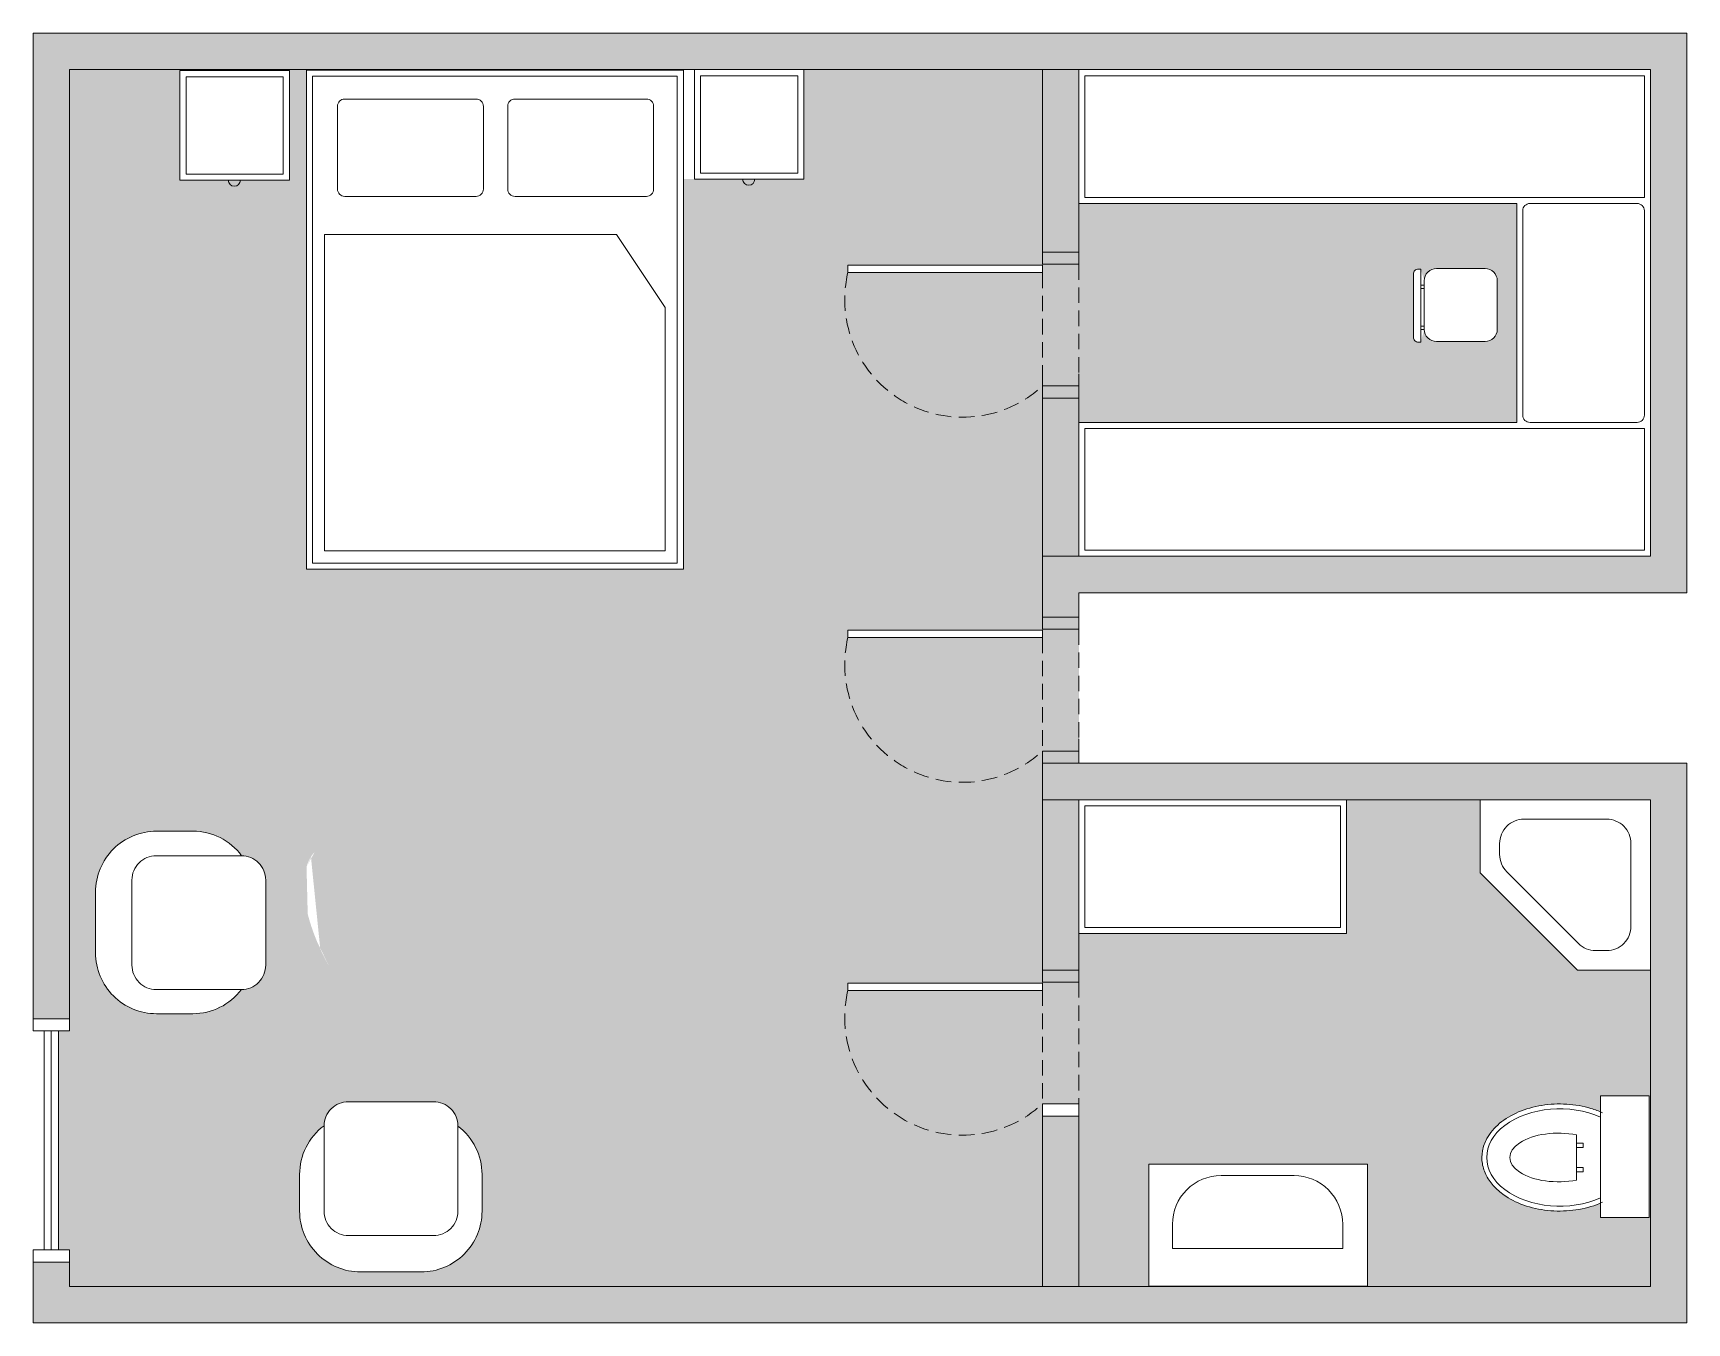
# Model space of a CAD drawing. Header units: centimetres. Extents: x -1214 to 5930, y 2765 to 5950.
# Drawn here: x 2437 to 3117, y 3192 to 3722 of the extents above; entities that cross this region are included whole.
import ezdxf

# ---------------------------------------------------------------- set-up
doc = ezdxf.new("R2010")
doc.units = ezdxf.units.CM
doc.linetypes.add('HIDDEN', pattern=[9.525, 6.35, -3.175])
for name, color, linetype, lineweight in [('duvar', 251, 'Continuous', 20), ('kapı', 1, 'Continuous', 15), ('pencere', 3, 'Continuous', 20), ('tefriş', 4, 'Continuous', 9)]:
    doc.layers.add(name, color=color, linetype=linetype, lineweight=lineweight)
doc.layers.add('zemin', color=8, linetype='Continuous')

# ---------------------------------------------------------------- blocks, each defined once
blk = doc.blocks.new('KP_001_Y')
at = {"layer": 'kapı'}
for points in [[(-15, 0), (0, 0), (0, -5), (-15, -5)], [(-15, 0), (0, 0), (0, -5), (-15, -5)], [(-15, -60), (0, -60), (0, -55), (-15, -55)], [(-15, -60), (0, -60), (0, -55), (-15, -55)]]:
    blk.add_lwpolyline(points, close=True, dxfattribs=at)
blk.add_lwpolyline([(-15, -5.4), (-95, -5.4), (-95, -8.4), (-15, -8.4), (-15, -5.4)], dxfattribs=at)
blk.add_lwpolyline([(-15, -5.4), (-95, -5.4), (-95, -8.4), (-15, -8.4), (-15, -5.4)], dxfattribs=at)
at = {"layer": 'kapı', "linetype": 'HIDDEN'}
for points in [[(0, -5), (0, -55)], [(0, -5), (0, -55)], [(-15, -8.4), (-15, -55)], [(-15, -8.4), (-15, -55)]]:
    blk.add_lwpolyline(points, dxfattribs=at)
blk.add_arc((-47.86, -19.44), 48.42, 166.81869, 312.74188, dxfattribs=at)
blk.add_arc((-47.86, -19.44), 48.42, 166.81869, 312.74188, dxfattribs=at)
blk = doc.blocks.new('YT_001_Y')
at = {"layer": 'tefriş'}
for points in [[(-2.5, 2.5), (152.5, 2.5), (152.5, -202.5), (-2.5, -202.5)], [(0, 0), (150, 0), (150, -200), (0, -200)], [(0, -200), (150, -200), (150, 0), (0, 0)], [(5, -65), (125, -65), (145, -95), (145, -195), (5, -195)]]:
    blk.add_lwpolyline(points, close=True, dxfattribs=at)
for points in [[(13.27, -9.34), (67.27, -9.34, -0.414214), (70.27, -12.34), (70.27, -46.34, -0.414214), (67.27, -49.34), (13.27, -49.34, -0.414214), (10.27, -46.34), (10.27, -12.34, -0.414214)], [(83.27, -9.34), (137.27, -9.34, -0.414214), (140.27, -12.34), (140.27, -46.34, -0.414214), (137.27, -49.34), (83.27, -49.34, -0.414214), (80.27, -46.34), (80.27, -12.34, -0.414214)]]:
    blk.add_lwpolyline(points, format="xyb", close=True, dxfattribs=at)
blk = doc.blocks.new('KOM_001_Y')
at = {"layer": 'tefriş'}
for points in [[(0, 0), (45, 0), (45, -45), (0, -45)], [(2.5, -2.5), (42.5, -2.5), (42.5, -42.5), (2.5, -42.5)]]:
    blk.add_lwpolyline(points, close=True, dxfattribs=at)
blk.add_arc((22.35, -45), 2.5, 180, 0, dxfattribs=at)
blk = doc.blocks.new('CHR_001_Y')
at = {"layer": 'tefriş'}
for points in [[(3, 2), (2, 2, 0.414214), (0, 0), (0, -26, 0.414214), (2, -28), (3, -28)], [(9.46, 2.25), (29.46, 2.25, -0.414214), (34.46, -2.75), (34.46, -22.75, -0.414214), (29.46, -27.75), (9.46, -27.75, -0.414214), (4.46, -22.75), (4.46, -2.75, -0.414214)]]:
    blk.add_lwpolyline(points, format="xyb", close=True, dxfattribs=at)
for points in [[(3, -4.65), (4.46, -4.65)], [(4.46, -5.98), (3, -5.98)], [(3, -21.42), (4.46, -21.42)], [(4.46, -22.75), (3, -22.75)]]:
    blk.add_lwpolyline(points, dxfattribs=at)
blk = doc.blocks.new('KLZ_001_Y')
at = {"layer": 'tefriş'}
blk.add_lwpolyline([(0, -50), (-20, -50), (-20, 0), (0, 0)], close=True, dxfattribs=at)
for points in [[(-29.83, -34.56), (-29.83, -16.01)], [(-29.83, -19.4), (-27.1, -19.4), (-27.1, -21.19), (-29.83, -21.19)], [(-29.83, -19.4), (-27.1, -19.4), (-27.1, -21.19), (-29.83, -21.19)], [(-29.83, -29.4), (-27.1, -29.4), (-27.1, -31.19), (-29.83, -31.19)]]:
    blk.add_lwpolyline(points, dxfattribs=at)
for centre, major_axis, ratio, start_param, end_param in [((-36.78, -25.3), (-30, 0), 0.666667, 4.118763, 8.447608), ((-37.31, -25.29), (-20, 0), 0.5, 4.329021, 8.237349)]:
    blk.add_ellipse(centre, major_axis=major_axis, ratio=ratio, start_param=start_param, end_param=end_param, dxfattribs=at)
blk.add_open_spline([(-19.18, -6.9), (-20.7, -6.22), (-22.3, -5.62), (-27.12, -4.19), (-30.49, -3.6), (-37.34, -3.18), (-40.81, -3.35), (-47.5, -4.43), (-50.72, -5.34), (-56.59, -7.82), (-59.24, -9.4), (-63.69, -13.1), (-65.5, -15.23), (-67.62, -19.15), (-68.23, -20.84), (-68.85, -24.3), (-68.86, -26.06), (-68.3, -29.52), (-67.72, -31.22), (-66.03, -34.44), (-64.92, -35.96), (-62.25, -38.77), (-60.7, -40.06), (-56.43, -42.87), (-53.53, -44.23), (-47.25, -46.24), (-43.88, -46.89), (-37.01, -47.43), (-33.51, -47.32), (-26.74, -46.34), (-23.47, -45.47), (-20.04, -44.08), (-19.61, -43.9), (-19.18, -43.7)], degree=3, knots=[4.118763, 4.118763, 4.118763, 4.118763, 4.291947, 4.291947, 4.620793, 4.620793, 4.949639, 4.949639, 5.278485, 5.278485, 5.607332, 5.607332, 5.936178, 5.936178, 6.163927, 6.163927, 6.391676, 6.391676, 6.619425, 6.619425, 6.847174, 6.847174, 7.074923, 7.074923, 7.405918, 7.405918, 7.736913, 7.736913, 8.067908, 8.067908, 8.398904, 8.398904, 8.447608, 8.447608, 8.447608, 8.447608], dxfattribs=at)
blk = doc.blocks.new('DUŞ_001_Y')
at = {"layer": 'tefriş'}
blk.add_lwpolyline([(-70, 0), (0, 0), (0, -60), (0, -70), (-30, -70), (-70, -30), (-70, 0)], dxfattribs=at)
blk.add_lwpolyline([(-52, -8), (-18, -8, -0.414214), (-8, -18), (-8, -52, -0.414214), (-18, -62), (-22.54, -62, -0.198912), (-29.62, -59.07), (-59.07, -29.62, -0.198912), (-62, -22.54), (-62, -18, -0.414214)], format="xyb", close=True, dxfattribs=at)
blk = doc.blocks.new('LVB_001_Y')
at = {"layer": 'tefriş'}
blk.add_lwpolyline([(-90, 50), (0, 50), (0, 0), (-90, 0)], close=True, dxfattribs=at)
blk.add_lwpolyline([(-60.24, 45.38), (-30.24, 45.38, -0.414214), (-10.24, 25.38), (-10.24, 15.38), (-80.24, 15.38), (-80.24, 25.38, -0.414214)], format="xyb", close=True, dxfattribs=at)
blk = doc.blocks.new('BER_001_Y')
at = {"layer": 'tefriş'}
blk.add_lwpolyline([(-40.4, -55.53, -0.235042), (-50.33, -35.59), (-50.33, -20.59, -0.414214), (-25.33, 4.41), (-0.33, 4.41, -0.414214), (24.67, -20.59), (24.67, -35.59, -0.237092), (14.6, -55.65, -0.237092)], format="xyb", dxfattribs=at)
blk.add_lwpolyline([(-30.4, -10.53), (4.6, -10.53, -0.414214), (14.6, -20.53), (14.6, -55.53, -0.414214), (4.6, -65.53), (-30.4, -65.53, -0.414214), (-40.4, -55.53), (-40.4, -20.53, -0.414214)], format="xyb", close=True, dxfattribs=at)

msp = doc.modelspace()

# ---------------------------------------------------------------- hatches: boundary and pattern name
at = {"layer": 'duvar', "transparency": 33554636}
h = msp.add_hatch(color=256, dxfattribs=at)
h.dxf.hatch_style = 1
h.paths.add_polyline_path([(2452.115, 3707.169), (2502.115, 3707.169), (2602.115, 3707.169), (2709.008, 3707.169), (2709.008, 3707.381), (2754.008, 3707.381), (3102.115, 3707.169), (3102.115, 3507.169), (2852.115, 3507.169), (2852.115, 3482.169), (2867.115, 3482.169), (2867.115, 3492.169), (3117.115, 3492.169), (3117.115, 3722.169), (2602.115, 3722.169), (2502.115, 3722.169), (2437.115, 3722.169), (2437.115, 3317.169), (2452.115, 3317.169)])
h.paths.add_polyline_path([(3117.115, 3422.169), (2867.115, 3422.169), (2852.115, 3422.169), (2852.115, 3407.169), (3102.115, 3407.169), (3102.115, 3347.169), (3102.115, 3337.169), (3102.115, 3207.169), (2852.115, 3207.169), (2452.115, 3207.169), (2452.115, 3217.169), (2437.115, 3217.169), (2437.115, 3192.169), (2852.115, 3192.169), (3117.115, 3192.169)])
h.paths.add_polyline_path([(2867.115, 3277.169), (2852.115, 3277.169), (2852.115, 3207.169), (2867.115, 3207.169)], flags=17)
h.paths.add_polyline_path([(2867.115, 3407.169), (2852.115, 3407.169), (2852.115, 3337.169), (2867.115, 3337.169)], flags=17)
h.paths.add_polyline_path([(2867.115, 3707.169), (2861.014, 3707.169), (2852.115, 3707.169), (2852.115, 3688.063), (2852.115, 3632.169), (2867.115, 3632.169), (2867.115, 3688.063)], flags=17)
h.paths.add_polyline_path([(2867.115, 3562.169), (2867.115, 3572.169), (2852.115, 3572.169), (2852.115, 3507.169), (2867.115, 3507.169)], flags=17)
at = {"layer": 'zemin', "transparency": 33554636}
h = msp.add_hatch(dxfattribs=at)
h.set_pattern_fill('ANGLE', color=256)
h.set_pattern_definition([(0, (-3053.626, -714.5625), (0, 6.985), [5.08, -1.905]), (90, (-3053.626, -714.5625), (-6.985, 4e-16), [5.08, -1.905])])
h.paths.add_polyline_path([(2549.496, 3501.903), (2549.496, 3707.169), (2542.507, 3707.169), (2542.507, 3661.745), (2497.507, 3661.745), (2497.507, 3707.169), (2452.115, 3707.169), (2452.115, 3317.169), (2452.115, 3312.169), (2447.61, 3312.169), (2447.615, 3222.169), (2452.115, 3222.169), (2452.115, 3217.169), (2452.115, 3207.169), (2852.115, 3207.169), (2852.115, 3277.169), (2852.115, 3282.169, -0.7394425), (2772.115, 3328.767), (2772.115, 3331.767), (2852.115, 3331.767), (2852.115, 3337.169), (2852.115, 3407.169), (2852.115, 3422.169), (2852.115, 3427.169, -0.7394425), (2772.115, 3473.767), (2772.115, 3476.767), (2852.115, 3476.767), (2852.115, 3482.169), (2852.115, 3507.169), (2852.115, 3577.169, -0.7394425), (2772.115, 3623.767), (2772.115, 3626.767), (2852.115, 3626.767), (2852.115, 3632.169), (2852.115, 3688.063), (2852.115, 3707.169), (2754.008, 3707.169), (2754.008, 3662.169), (2704.496, 3662.169), (2704.496, 3501.903)])
edge = h.paths.add_edge_path(flags=16)
edge.add_spline(control_points=[(2550.033, 3360.265), (2549.558, 3362.183), (2549.19, 3364.05), (2548.643, 3367.85), (2548.49, 3369.766), (2548.459, 3373.389), (2548.581, 3375.097), (2549.094, 3378.263), (2549.487, 3379.724), (2550.471, 3382.206), (2551.035, 3383.26), (2551.694, 3384.197)], knot_values=[0.1671552, 0.1671552, 0.1671552, 0.1671552, 0.3015949, 0.3015949, 0.450906, 0.450906, 0.600217, 0.600217, 0.7495281, 0.7495281, 0.880995, 0.880995, 0.880995, 0.880995], degree=3, periodic=0)
edge.add_ellipse((2585.261, 3343.492), major_axis=(-30.595, 43.694), ratio=0.4675323, start_angle=9.578683, end_angle=50.477199, ccw=False)
edge.add_ellipse((2585.261, 3343.492), major_axis=(-30.595, 43.694), ratio=0.4675323, start_angle=5.139369, end_angle=9.578683, ccw=False)
edge.add_spline(control_points=[(2552.959, 3385.729), (2552.609, 3385.368), (2552.278, 3384.982), (2551.874, 3384.449), (2551.783, 3384.324), (2551.694, 3384.197)], knot_values=[0.0896853, 0.0896853, 0.0896853, 0.0896853, 0.1493111, 0.1493111, 0.1671552, 0.1671552, 0.1671552, 0.1671552], degree=3, periodic=0)
edge.add_spline(control_points=[(2551.694, 3384.197), (2551.035, 3383.26), (2550.471, 3382.206), (2549.487, 3379.724), (2549.094, 3378.263), (2548.581, 3375.097), (2548.459, 3373.389), (2548.49, 3369.766), (2548.643, 3367.85), (2549.19, 3364.05), (2549.558, 3362.183), (2550.033, 3360.265)], knot_values=[0.1671552, 0.1671552, 0.1671552, 0.1671552, 0.2986221, 0.2986221, 0.4479332, 0.4479332, 0.5972443, 0.5972443, 0.7465553, 0.7465553, 0.880995, 0.880995, 0.880995, 0.880995], degree=3, periodic=0)
edge.add_ellipse((2585.261, 3343.492), major_axis=(-30.595, 43.694), ratio=0.4675323, start_angle=50.477199, end_angle=66.343399)
edge.add_spline(control_points=[(2554.273, 3347.922), (2554.269, 3347.932), (2554.265, 3347.942), (2552.534, 3351.939), (2551.164, 3355.874), (2550.14, 3359.839), (2550.086, 3360.052), (2550.033, 3360.265)], knot_values=[0.880995, 0.880995, 0.880995, 0.880995, 0.8816299, 0.8816299, 1.1430394, 1.1430394, 1.1579108, 1.1579108, 1.1579108, 1.1579108], degree=3, periodic=0)
edge.add_ellipse((2585.261, 3343.492), major_axis=(-30.595, 43.694), ratio=0.4675323, start_angle=9.578683, end_angle=50.477199, ccw=False)
h.paths.add_polyline_path([(2601.782, 3283.078, -0.4142136), (2611.782, 3273.078, -0.2350418), (2621.704, 3253.137), (2621.704, 3238.137, -0.4142136), (2596.704, 3213.137), (2571.704, 3213.137, -0.4142136), (2546.704, 3238.137), (2546.704, 3253.137, -0.2371007), (2556.782, 3273.195, -0.4107905), (2566.782, 3283.078)], flags=16)
h.paths.add_polyline_path([(2532.758, 3374.151), (2532.758, 3339.151, -0.4142136), (2522.758, 3329.151, -0.2350418), (2502.816, 3319.229), (2487.816, 3319.229, -0.4142136), (2462.816, 3344.229), (2462.816, 3369.229, -0.4142136), (2487.816, 3394.229), (2502.816, 3394.229, -0.2371007), (2522.875, 3384.15, -0.4107905)], flags=16)
h = msp.add_hatch(dxfattribs=at)
h.set_pattern_fill('ANGLE', color=256)
h.set_pattern_definition([(0, (-1038.927, 53.509), (0, 6.985), [5.08, -1.905]), (90, (-1038.927, 53.509), (-6.985, 4e-16), [5.08, -1.905])])
h.paths.add_polyline_path([(2867.115, 3652.169), (2867.115, 3632.169), (2867.115, 3627.169), (2867.115, 3577.169), (2867.115, 3572.169), (2867.115, 3562.169), (3047.115, 3562.169), (3047.115, 3652.169)])
h.paths.add_polyline_path([(3004.67, 3623.183, -0.4142136), (3006.67, 3625.183), (3007.67, 3625.183), (3009.129, 3620.438, -0.4142136), (3014.129, 3625.438), (3034.129, 3625.438, -0.4142136), (3039.129, 3620.438), (3039.129, 3600.438, -0.4142136), (3034.129, 3595.438), (3014.129, 3595.438, -0.4142136), (3009.129, 3600.438), (3007.67, 3595.183), (3006.67, 3595.183, -0.4142136), (3004.67, 3597.183)], flags=16)
h.paths.add_polyline_path([(2852.115, 3623.767), (2772.115, 3623.767, 0.7394425), (2852.115, 3577.169)])
h.paths.add_polyline_path([(2852.115, 3577.169), (2867.115, 3577.169), (2867.115, 3627.169), (2852.115, 3627.169), (2852.115, 3626.767), (2852.115, 3623.767)])
h.paths.add_polyline_path([(2985.815, 3257.328), (2985.815, 3207.169), (3102.115, 3207.169), (3102.115, 3337.169), (3072.115, 3337.169), (3032.115, 3377.169), (3032.115, 3407.169), (2977.115, 3407.169), (2977.115, 3352.169), (2867.115, 3352.169), (2867.115, 3337.169), (2867.115, 3332.169), (2867.115, 3282.169), (2867.115, 3277.169), (2867.115, 3207.169), (2895.815, 3207.169), (2895.815, 3257.328)])
edge = h.paths.add_edge_path(flags=16)
edge.add_spline(control_points=[(3081.586, 3241.377), (3081.426, 3241.31), (3081.266, 3241.244), (3078.114, 3239.97), (3074.844, 3239.103), (3068.076, 3238.123), (3064.579, 3238.01), (3057.709, 3238.549), (3054.337, 3239.2), (3048.058, 3241.212), (3045.151, 3242.572), (3040.89, 3245.378), (3039.333, 3246.664), (3036.667, 3249.473), (3035.558, 3250.998), (3033.869, 3254.22), (3033.29, 3255.917), (3032.724, 3259.379), (3032.739, 3261.142), (3033.36, 3264.597), (3033.965, 3266.289), (3036.09, 3270.206), (3037.894, 3272.334), (3042.348, 3276.037), (3044.999, 3277.614), (3050.87, 3280.102), (3054.09, 3281.011), (3060.781, 3282.09), (3064.25, 3282.258), (3071.092, 3281.839), (3074.464, 3281.252), (3078.987, 3279.904), (3080.313, 3279.431), (3081.586, 3278.896)], knot_values=[4.1496238, 4.1496238, 4.1496238, 4.1496238, 4.1674668, 4.1674668, 4.4984618, 4.4984618, 4.8294569, 4.8294569, 5.160452, 5.160452, 5.4914471, 5.4914471, 5.7191962, 5.7191962, 5.9469453, 5.9469453, 6.1746943, 6.1746943, 6.4024434, 6.4024434, 6.6301925, 6.6301925, 6.9590386, 6.9590386, 7.2878848, 7.2878848, 7.6167309, 7.6167309, 7.9455771, 7.9455771, 8.2744232, 8.2744232, 8.4167465, 8.4167465, 8.4167465, 8.4167465], degree=3, periodic=0)
edge.add_line((3081.586, 3278.896), (3081.586, 3285.438))
edge.add_line((3081.586, 3285.438), (3101.586, 3285.438))
edge.add_line((3101.586, 3285.438), (3101.586, 3235.438))
edge.add_line((3101.586, 3235.438), (3081.586, 3235.438))
edge.add_line((3081.586, 3235.438), (3081.586, 3241.377))
h.paths.add_polyline_path([(3071.757, 3266.04), (3074.482, 3266.04), (3074.482, 3264.244), (3072.81, 3256.04), (3074.482, 3256.04), (3074.482, 3254.244), (3071.757, 3250.879)], flags=0)
h.paths.add_polyline_path([(2867.115, 3332.169), (2852.115, 3332.169), (2852.115, 3331.767), (2852.115, 3328.767), (2852.115, 3282.169), (2867.115, 3282.169)])
h.paths.add_polyline_path([(2852.115, 3328.767), (2772.115, 3328.767, 0.7394425), (2852.115, 3282.169)])
h.paths.add_polyline_path([(2852.115, 3427.169), (2852.115, 3473.767), (2772.115, 3473.767, 0.7394425)])
h.paths.add_polyline_path([(2867.115, 3477.169), (2852.115, 3477.169), (2852.115, 3476.767), (2852.115, 3473.767), (2852.115, 3427.169), (2867.115, 3427.169)])
h.paths.add_polyline_path([(2852.115, 3337.169), (2852.115, 3332.169), (2867.115, 3332.169), (2867.115, 3337.169)])
h.paths.add_polyline_path([(2852.115, 3427.169), (2852.115, 3422.169), (2867.115, 3422.169), (2867.115, 3427.169)])
h.paths.add_polyline_path([(2852.115, 3482.169), (2852.115, 3477.169), (2867.115, 3477.169), (2867.115, 3482.169)])
h.paths.add_polyline_path([(2867.115, 3627.169), (2867.115, 3632.169), (2852.115, 3632.169), (2852.115, 3627.169)])
h.paths.add_polyline_path([(2852.115, 3577.169), (2852.115, 3572.169), (2867.115, 3572.169), (2867.115, 3577.169)])

# ---------------------------------------------------------------- linework, layer by layer
at = {"layer": 'duvar'}
for points in [[(2867.115, 3482.169), (2867.115, 3492.169), (3117.115, 3492.169), (3117.115, 3722.169), (2602.115, 3722.169), (2502.115, 3722.169), (2437.115, 3722.169), (2437.115, 3317.169)], [(2852.115, 3479.169), (2852.115, 3507.169), (3102.115, 3507.169), (3102.115, 3707.169), (2602.115, 3707.169), (2502.115, 3707.169), (2452.115, 3707.169), (2452.115, 3317.169)], [(2852.115, 3631.767), (2852.115, 3631.767), (2852.115, 3688.063), (2852.115, 3707.169)], [(3102.115, 3707.169), (2861.014, 3707.169)], [(2867.115, 3632.169), (2867.115, 3688.063), (2867.115, 3707.169)], [(2852.115, 3507.169), (2852.115, 3582.169)], [(2867.115, 3507.169), (2867.115, 3582.169)], [(2437.115, 3217.169), (2437.115, 3192.169), (2852.115, 3192.169), (3117.115, 3192.169), (3117.115, 3422.169), (2867.115, 3422.169), (2867.115, 3432.169)], [(2452.115, 3217.169), (2452.115, 3207.169), (2852.115, 3207.169), (3102.115, 3207.169), (3102.115, 3407.169), (2852.115, 3407.169), (2852.115, 3422.169)], [(2852.115, 3337.169), (2852.115, 3407.169)], [(2867.115, 3337.169), (2867.115, 3407.169)], [(2852.115, 3207.169), (2852.115, 3277.169)], [(2867.115, 3207.169), (2867.115, 3277.169)]]:
    msp.add_lwpolyline(points, dxfattribs=at)
at = {"layer": 'kapı'}
for points in [[(2452.115, 3317.169), (2437.115, 3317.169)], [(2452.115, 3217.169), (2437.115, 3217.169)]]:
    msp.add_lwpolyline(points, dxfattribs=at)
at = {"layer": 'pencere'}
for points in [[(2852.115, 3407.169), (2852.115, 3407.169)], [(2441.615, 3222.169), (2441.61, 3312.169)], [(2444.615, 3222.169), (2444.61, 3312.169)], [(2447.615, 3222.169), (2447.61, 3312.169)]]:
    msp.add_lwpolyline(points, dxfattribs=at)
for points in [[(2437.115, 3317.169), (2452.115, 3317.169), (2452.115, 3312.169), (2437.115, 3312.169)], [(2437.115, 3217.169), (2452.115, 3217.169), (2452.115, 3222.169), (2437.115, 3222.169)]]:
    msp.add_lwpolyline(points, close=True, dxfattribs=at)
at = {"layer": 'tefriş'}
for points in [[(3047.115, 3652.169), (2867.115, 3652.169), (2867.115, 3707.169), (3102.115, 3707.169), (3102.115, 3652.169)], [(3047.115, 3507.169), (3102.115, 3507.169), (3102.115, 3707.169), (3047.115, 3707.169)], [(3099.615, 3654.669), (3099.615, 3704.669), (3047.115, 3704.669)], [(3047.115, 3652.169), (3047.115, 3562.169)], [(3047.115, 3562.169), (2867.115, 3562.169), (2867.115, 3507.169), (3102.115, 3507.169), (3102.115, 3562.169)], [(3047.115, 3509.669), (3099.615, 3509.669), (3099.615, 3559.669)]]:
    msp.add_lwpolyline(points, dxfattribs=at)
for points in [[(2869.615, 3704.669), (3099.615, 3704.669), (3099.615, 3654.669), (2869.615, 3654.669)], [(2869.615, 3509.669), (3099.615, 3509.669), (3099.615, 3559.669), (2869.615, 3559.669)], [(2867.115, 3407.169), (2977.115, 3407.169), (2977.115, 3352.169), (2867.115, 3352.169)], [(2869.615, 3404.669), (2974.615, 3404.669), (2974.615, 3354.669), (2869.615, 3354.669)]]:
    msp.add_lwpolyline(points, close=True, dxfattribs=at)
msp.add_lwpolyline([(3096.615, 3652.169), (3052.615, 3652.169, 0.4142136), (3049.615, 3649.169), (3049.615, 3565.169, 0.4142136), (3052.615, 3562.169), (3096.615, 3562.169, 0.4142136), (3099.615, 3565.169), (3099.615, 3649.169, 0.4142136)], format="xyb", close=True, dxfattribs=at)

# ---------------------------------------------------------------- block references
at = {"layer": 'kapı'}
for p in [(2867.115, 3632.169), (2867.115, 3482.169), (2867.115, 3337.169)]:
    msp.add_blockref('KP_001_Y', p, dxfattribs=at)
at = {"layer": 'tefriş'}
for name, p in [('KOM_001_Y', (2497.507, 3706.745)), ('YT_001_Y', (2551.996, 3704.403)), ('KOM_001_Y', (2709.008, 3707.169)), ('CHR_001_Y', (3004.67, 3623.183)), ('DUŞ_001_Y', (3102.115, 3407.169)), ('KLZ_001_Y', (3101.586, 3285.438)), ('LVB_001_Y', (2985.815, 3207.328))]:
    msp.add_blockref(name, p, dxfattribs=at)
for p, rotation in [((2467.225, 3369.555), 90), ((2571.377, 3217.546), 180)]:
    msp.add_blockref('BER_001_Y', p, dxfattribs=dict(at, rotation=rotation))

doc.saveas('drawing.dxf')
